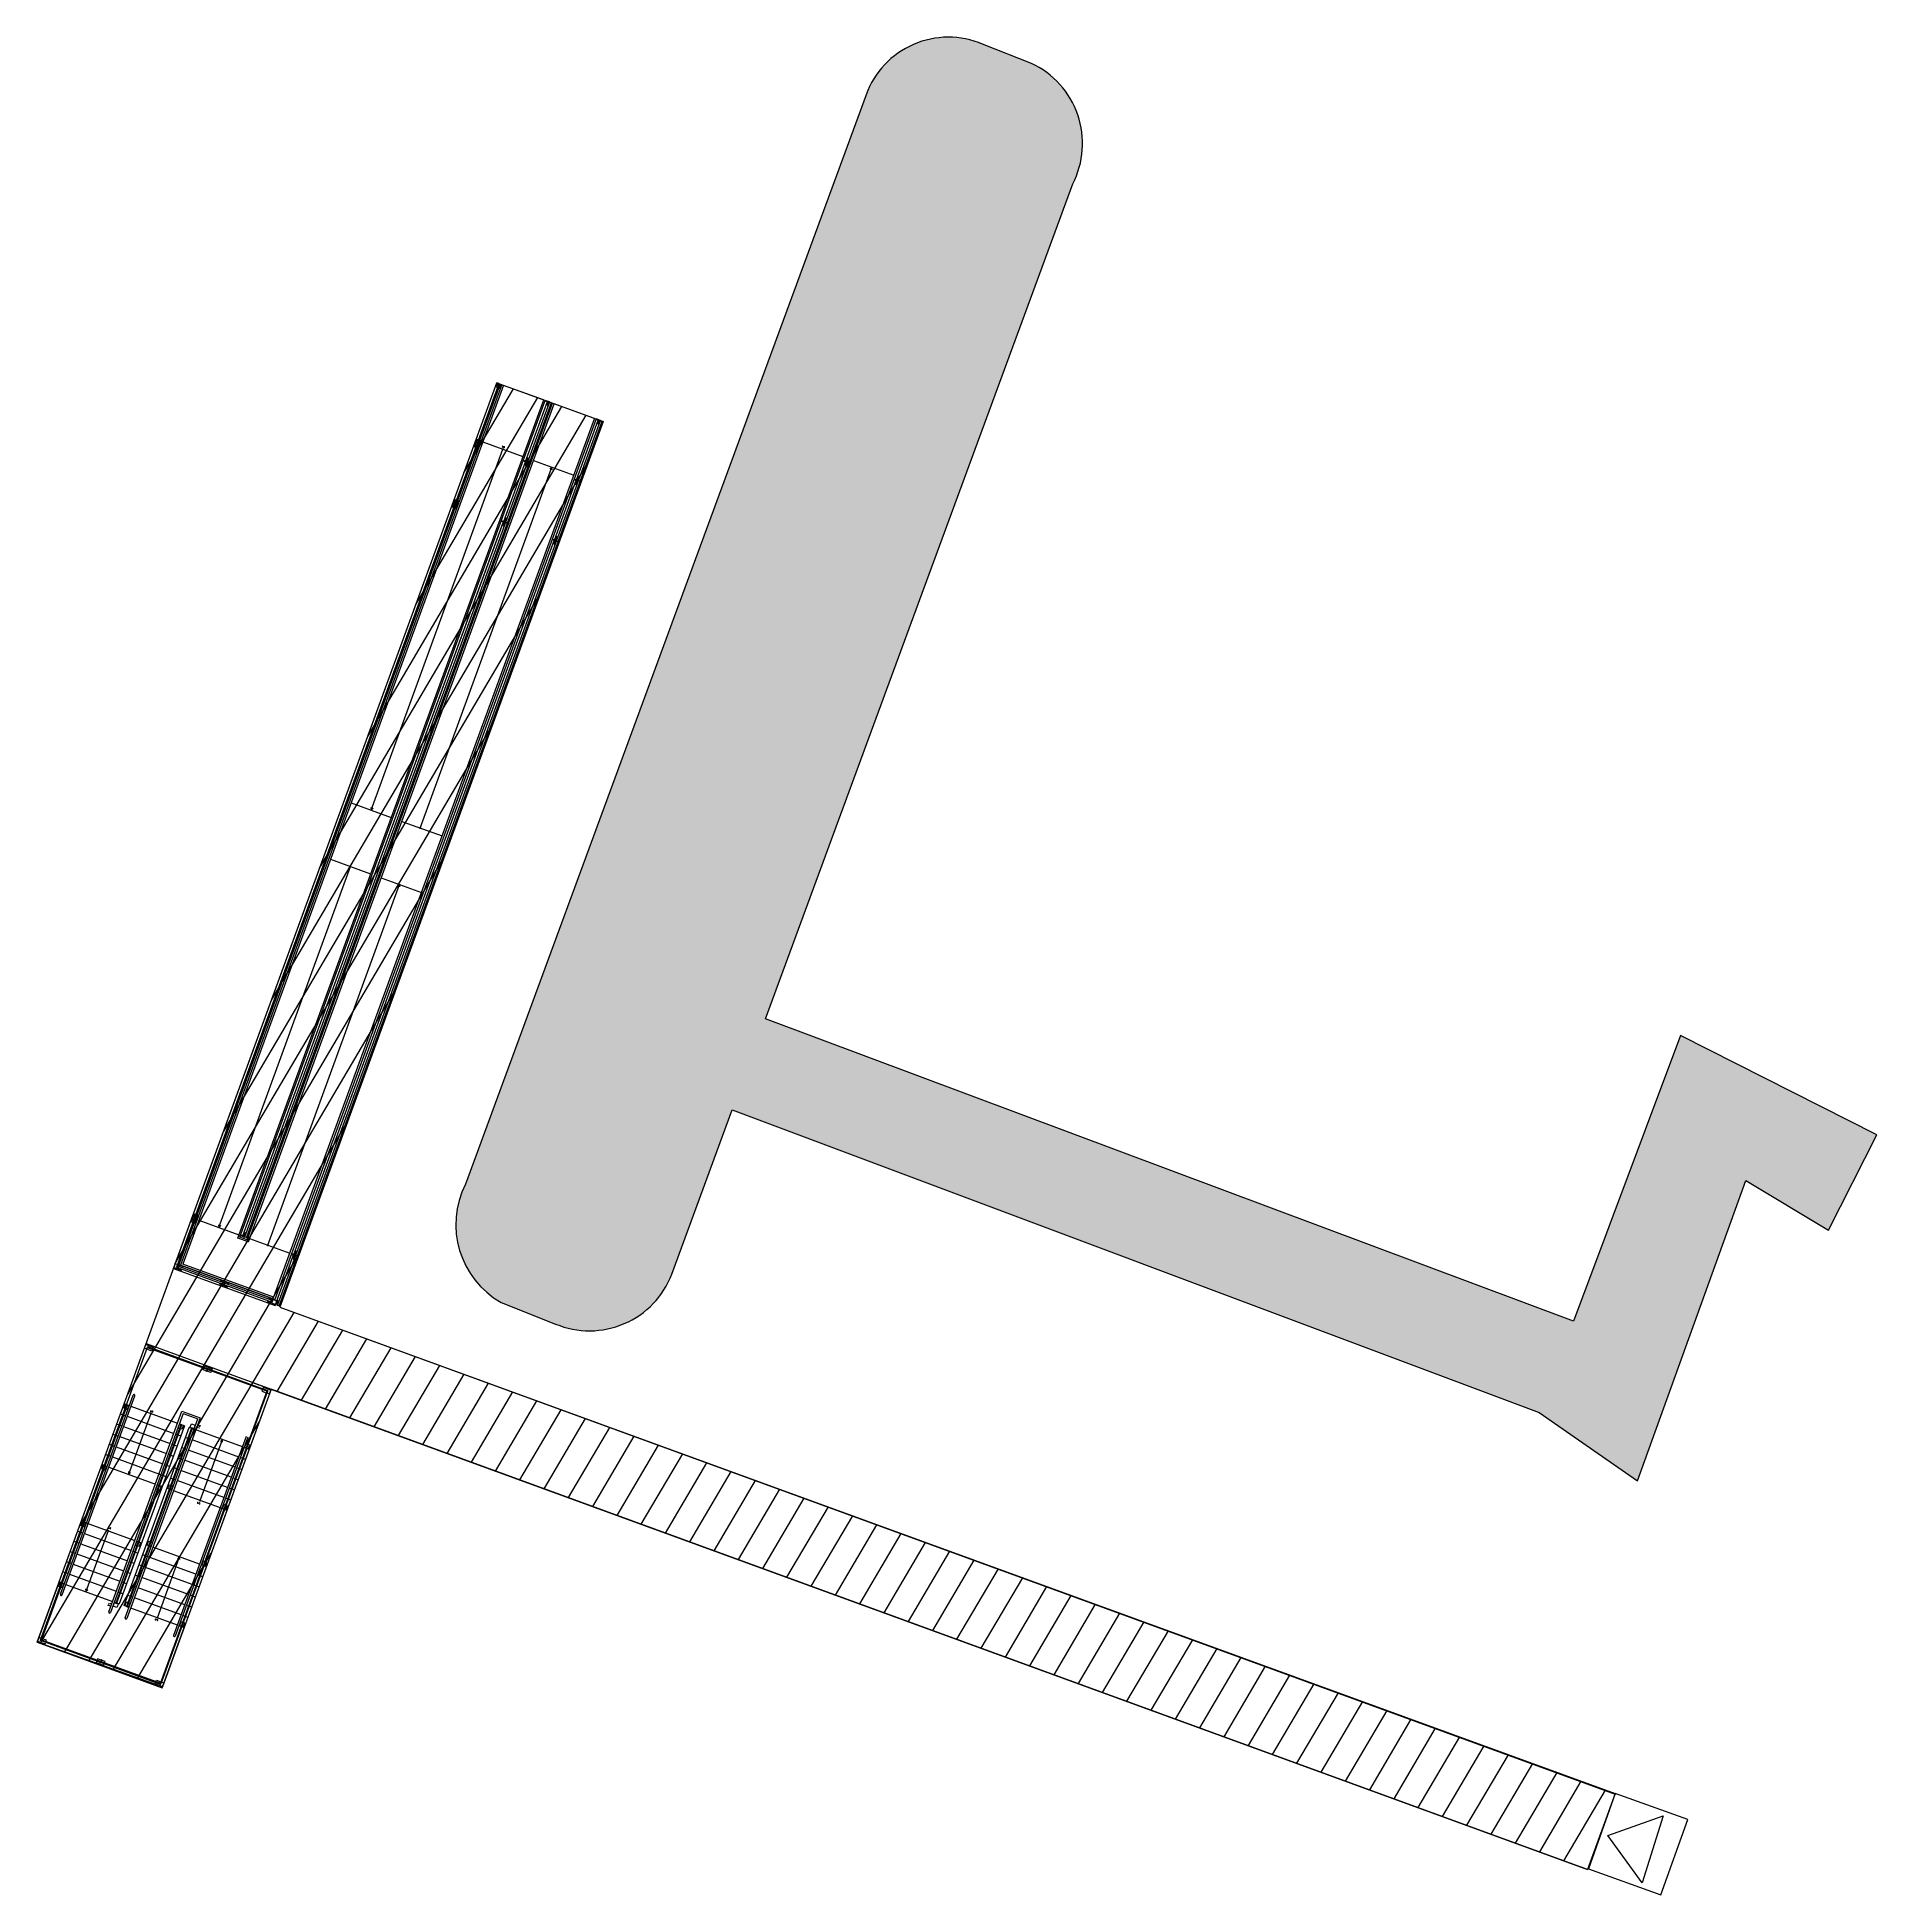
# Model space of a CAD drawing. Header units: metres. Extents: x 292198 to 326394, y 7397335 to 7462838.
# Drawn here: x 323374.13 to 323420.08, y 7419077.54 to 7419123.96 of the extents above; entities that cross this region are included whole.
import ezdxf

# ---------------------------------------------------------------- set-up
doc = ezdxf.new("R2010")
doc.units = ezdxf.units.M
doc.layers.get('0').update_dxf_attribs({"color": 5})
for name, color, linetype in [('_PASSARELA A CONSTRUIR', 230, 'Continuous'), ('_PASSARELA EXISTENTE', 50, 'Continuous'), ('ARQ-ALV-BXA', 7, 'Continuous'), ('ARQ-AUX', 1, 'Continuous'), ('ARQ-AUX-02', 7, 'Continuous'), ('ARQ-TXT-QDA', 2, 'Continuous')]:
    doc.layers.add(name, color=color, linetype=linetype)
doc.styles.add('Cota', font='romans.shx')

# ---------------------------------------------------------------- blocks, each defined once
blk = doc.blocks.new('A$C0FA2317C')
at = {"layer": 'ARQ-AUX'}
h = blk.add_hatch(color=230, dxfattribs=at)
edge = h.paths.add_edge_path()
edge.add_arc((11.11, 2.017), 0.0136, 180, 540, ccw=False)
h = blk.add_hatch(color=230, dxfattribs=at)
edge = h.paths.add_edge_path()
edge.add_arc((22.21, 2.017), 0.0136, 180, 540, ccw=False)
h = blk.add_hatch(color=230, dxfattribs=at)
edge = h.paths.add_edge_path()
edge.add_arc((1.51, 0.711), 0.0136, 180, 540, ccw=False)
at = {"layer": 'ARQ-ALV-BXA', "color": 230, "ltscale": 5}
for p, q in [((1.6, 2.7), (0.01, 2.7)), ((3.2, 2.7), (1.61, 2.7)), ((22.205, 2.7), (3.21, 2.7)), ((23.56, 2.7), (22.214, 2.7)), ((23.56, 0), (23.56, 2.7)), ((23.56, 0), (23.56, 2.7)), ((1.6, 1.35), (0.01, 1.35)), ((3.2, 1.35), (1.61, 1.35)), ((22.205, 1.35), (3.21, 1.35)), ((21.868, 1.35), (3.226, 1.35)), ((23.56, 0), (0.005, 0))]:
    blk.add_line(p, q, dxfattribs=at)
at = {"layer": 'ARQ-ALV-BXA', "color": 230, "ltscale": 10}
for p, q in [((1.51, 1.529), (1.51, 2.596)), ((11.11, 1.529), (11.11, 2.596)), ((12.61, 1.529), (12.61, 2.596)), ((22.21, 1.529), (22.21, 2.596)), ((1.51, 0.179), (1.51, 1.246)), ((11.11, 0.179), (11.11, 1.246)), ((12.61, 0.179), (12.61, 1.246)), ((22.21, 0.179), (22.21, 1.246))]:
    blk.add_line(p, q, dxfattribs=at)
for points in [[(0.005, 2.596), (0.005, 1.529)], [(0.005, 1.246), (0.005, 0.179)], [(0.005, 0.025), (0.005, 0)]]:
    blk.add_lwpolyline(points, dxfattribs=at)
at = {"layer": 'ARQ-AUX', "color": 230}
for points in [[(0.105, 2.795), (0.105, 2.825), (0, 2.825), (0, 2.795)], [(1.61, 2.825), (1.505, 2.825), (1.505, 2.795)], [(1.705, 2.795), (1.705, 2.825), (1.61, 2.825)], [(3.21, 2.825), (3.105, 2.825), (3.105, 2.795)], [(3.305, 2.795), (3.305, 2.825), (3.21, 2.825)], [(22.214, 2.825), (22.11, 2.825), (22.11, 2.795)], [(22.31, 2.795), (22.31, 2.825), (22.214, 2.825)], [(23.535, 2.725), (23.535, 2.825), (23.43, 2.825), (23.43, 2.795)], [(0.01, 2.725), (0.105, 2.725), (0.105, 2.755)], [(1.505, 2.755), (1.505, 2.725), (1.6, 2.725)], [(1.61, 2.725), (1.705, 2.725), (1.705, 2.755)], [(3.105, 2.755), (3.105, 2.725), (3.2, 2.725)], [(3.21, 2.725), (3.305, 2.725), (3.305, 2.755)], [(22.11, 2.755), (22.11, 2.725), (22.205, 2.725)], [(22.214, 2.725), (22.31, 2.725), (22.31, 2.755)], [(23.43, 2.755), (23.43, 2.725), (23.535, 2.725)], [(23.465, 2.5), (23.435, 2.5), (23.435, 2.7), (23.535, 2.7), (23.535, 2.5), (23.505, 2.5)], [(1.573, 2.045), (1.51, 2.017)], [(11.11, 2.017), (1.51, 2.017)], [(1.573, 1.99), (1.51, 2.017)], [(12.668, 2.045), (12.605, 2.017)], [(12.668, 1.99), (12.605, 2.017)], [(22.21, 2.017), (12.61, 2.017)], [(0.105, 1.445), (0.105, 1.475), (0.01, 1.475)], [(0.01, 1.375), (0.105, 1.375), (0.105, 1.405)], [(1.6, 1.475), (1.505, 1.475), (1.505, 1.445)], [(1.505, 1.405), (1.505, 1.375), (1.6, 1.375)], [(1.705, 1.445), (1.705, 1.475), (1.61, 1.475)], [(1.61, 1.375), (1.705, 1.375), (1.705, 1.405)], [(3.2, 1.475), (3.105, 1.475), (3.105, 1.445)], [(3.105, 1.405), (3.105, 1.375), (3.2, 1.375)], [(3.305, 1.445), (3.305, 1.475), (3.21, 1.475)], [(3.21, 1.375), (3.305, 1.375), (3.305, 1.405)], [(22.205, 1.475), (22.11, 1.475), (22.11, 1.445)], [(22.11, 1.405), (22.11, 1.375), (22.205, 1.375)], [(23.435, 1.33), (23.435, 1.425), (23.465, 1.425)], [(23.505, 1.425), (23.535, 1.425), (23.535, 1.225), (23.505, 1.225)], [(23.465, 1.225), (23.435, 1.225), (23.435, 1.32)], [(11.11, 0.711), (1.51, 0.711)], [(11.047, 0.739), (11.11, 0.711)], [(11.047, 0.684), (11.11, 0.711)], [(22.21, 0.711), (12.61, 0.711)], [(22.147, 0.739), (22.21, 0.711)], [(22.147, 0.684), (22.21, 0.711)], [(0, 0.055), (0, 0.025), (0.105, 0.025), (0.105, 0.055)], [(0.105, 0.095), (0.105, 0.125), (0.01, 0.125)], [(1.6, 0.125), (1.505, 0.125), (1.505, 0.095)], [(1.505, 0.055), (1.505, 0.025), (1.61, 0.025)], [(1.705, 0.095), (1.705, 0.125), (1.61, 0.125)], [(1.61, 0.025), (1.705, 0.025), (1.705, 0.055)], [(3.2, 0.125), (3.105, 0.125), (3.105, 0.095)], [(3.105, 0.055), (3.105, 0.025), (3.21, 0.025)], [(3.305, 0.095), (3.305, 0.125), (3.21, 0.125)], [(3.21, 0.025), (3.305, 0.025), (3.305, 0.055)], [(22.205, 0.125), (22.11, 0.125), (22.11, 0.095)], [(22.11, 0.055), (22.11, 0.025), (22.214, 0.025)], [(22.31, 0.095), (22.31, 0.125), (22.214, 0.125)], [(22.214, 0.025), (22.31, 0.025), (22.31, 0.055)], [(23.435, 0.055), (23.435, 0), (23.535, 0), (23.535, 0.2), (23.505, 0.2)], [(23.465, 0.2), (23.435, 0.2), (23.435, 0.095)]]:
    blk.add_lwpolyline(points, dxfattribs=at)
for points in [[(0.01, 2.755), (0, 2.755), (0, 2.64), (0.01, 2.64)], [(1.61, 2.755), (1.6, 2.755), (1.6, 2.64), (1.61, 2.64)], [(3.21, 2.755), (3.2, 2.755), (3.2, 2.64), (3.21, 2.64)], [(22.214, 2.755), (22.205, 2.755), (22.205, 2.64), (22.214, 2.64)], [(0.01, 1.445), (0, 1.445), (0, 1.485), (0.01, 1.485)], [(0.01, 1.405), (0, 1.405), (0, 1.29), (0.01, 1.29)], [(1.61, 1.445), (1.6, 1.445), (1.6, 1.485), (1.61, 1.485)], [(1.61, 1.405), (1.6, 1.405), (1.6, 1.29), (1.61, 1.29)], [(3.21, 1.445), (3.2, 1.445), (3.2, 1.485), (3.21, 1.485)], [(3.21, 1.405), (3.2, 1.405), (3.2, 1.29), (3.21, 1.29)], [(22.214, 1.445), (22.205, 1.445), (22.205, 1.485), (22.214, 1.485)], [(22.214, 1.405), (22.205, 1.405), (22.205, 1.29), (22.214, 1.29)], [(23.425, 1.33), (23.465, 1.33), (23.465, 1.32), (23.425, 1.32)], [(0.01, 0.095), (0, 0.095), (0, 0.135), (0.01, 0.135)], [(1.61, 0.095), (1.6, 0.095), (1.6, 0.135), (1.61, 0.135)], [(3.21, 0.095), (3.2, 0.095), (3.2, 0.135), (3.21, 0.135)], [(22.214, 0.095), (22.205, 0.095), (22.205, 0.135), (22.214, 0.135)]]:
    blk.add_lwpolyline(points, close=True, dxfattribs=at)
for centre in [(11.11, 2.017), (22.21, 2.017), (1.51, 0.711)]:
    blk.add_circle(centre, 0.0136, dxfattribs=at)
at = {"layer": 'ARQ-AUX-02', "color": 230}
for p, q in [((0, 2.64), (23.425, 2.64)), ((0, 2.596), (23.38, 2.596)), ((23.425, 0.135), (23.425, 2.64)), ((23.465, 0.095), (23.465, 2.605)), ((23.505, 0.055), (23.505, 2.605)), ((22.299, 1.529), (0, 1.529)), ((22.254, 1.485), (0, 1.485)), ((22.254, 1.485), (22.254, 1.29)), ((22.299, 1.529), (22.299, 1.246)), ((22.254, 1.29), (0, 1.29)), ((22.299, 1.246), (0, 1.246)), ((0, 0.179), (23.38, 0.179)), ((0, 0.135), (23.425, 0.135))]:
    blk.add_line(p, q, dxfattribs=at)
for points in [[(0.01, 2.755), (0, 2.755), (0, 2.795), (0.01, 2.795)], [(1.61, 2.755), (1.6, 2.755), (1.6, 2.795), (1.61, 2.795)], [(3.21, 2.755), (3.2, 2.755), (3.2, 2.795), (3.21, 2.795)], [(22.214, 2.755), (22.205, 2.755), (22.205, 2.795), (22.214, 2.795)], [(23.535, 2.755), (23.525, 2.755), (23.525, 2.795), (23.535, 2.795)], [(23.465, 2.605), (23.465, 2.595), (23.505, 2.595), (23.505, 2.605)], [(0.01, 1.405), (0, 1.405), (0, 1.445), (0.01, 1.445)], [(1.61, 1.405), (1.6, 1.405), (1.6, 1.445), (1.61, 1.445)], [(3.21, 1.405), (3.2, 1.405), (3.2, 1.445), (3.21, 1.445)], [(22.214, 1.405), (22.205, 1.405), (22.205, 1.445), (22.214, 1.445)], [(23.465, 1.33), (23.465, 1.32), (23.505, 1.32), (23.505, 1.33)], [(0.01, 0.055), (0, 0.055), (0, 0.095), (0.01, 0.095)], [(1.61, 0.055), (1.6, 0.055), (1.6, 0.095), (1.61, 0.095)], [(3.21, 0.055), (3.2, 0.055), (3.2, 0.095), (3.21, 0.095)], [(22.214, 0.055), (22.205, 0.055), (22.205, 0.095), (22.214, 0.095)], [(23.465, 0.095), (23.465, 0.105), (23.505, 0.105), (23.505, 0.095)], [(23.495, 0.095), (23.505, 0.095), (23.505, 0.055), (23.495, 0.055)]]:
    blk.add_lwpolyline(points, close=True, dxfattribs=at)
for points in [[(0.01, 2.795), (23.525, 2.795)], [(0.01, 2.755), (23.525, 2.755)], [(23.38, 2.596), (23.38, 0.179)], [(23.425, 2.64), (23.425, 0.135)], [(0.01, 1.445), (22.205, 1.445)], [(22.205, 1.405), (0.01, 1.405)], [(23.465, 0.095), (0.01, 0.095)], [(0.01, 0.055), (23.505, 0.055)]]:
    blk.add_lwpolyline(points, dxfattribs=at)
at = {"layer": 'ARQ-TXT-QDA', "color": 230, "insert": (1.476, 0.735), "char_height": 0.06, "attachment_point": 3, "rotation": 0, "style": 'Cota'}
blk.add_mtext_dynamic_manual_height_columns('S', width=0.20593, gutter_width=1, heights=[0], dxfattribs=at)
blk = doc.blocks.new('A$C2B945DDC')
at = {"layer": 'ARQ-AUX'}
h = blk.add_hatch(color=230, dxfattribs=at)
edge = h.paths.add_edge_path()
edge.add_arc((3.22, 2.624), 0.0136, 360, 720, ccw=False)
h = blk.add_hatch(color=230, dxfattribs=at)
edge = h.paths.add_edge_path()
edge.add_arc((6.34, 2.624), 0.0136, 360, 720, ccw=False)
h = blk.add_hatch(color=230, dxfattribs=at)
edge = h.paths.add_edge_path()
edge.add_arc((1.6, 0.72), 0.0136, 180, 540, ccw=False)
h = blk.add_hatch(color=230, dxfattribs=at)
edge = h.paths.add_edge_path()
edge.add_arc((4.72, 0.72), 0.0136, 180, 540, ccw=False)
at = {"color": 230, "ltscale": 20}
for centre, start, end in [((1.322, 3.177), 89.987, 270.013), ((6.618, 3.177), 269.987, 90.013), ((1.322, 1.892), 89.987, 270.013), ((1.322, 1.452), 89.987, 270.013), ((1.322, 0.167), 89.987, 270.013)]:
    blk.add_arc(centre, 0.0222, start, end, dxfattribs=at)
at = {"layer": 'ARQ-ALV-BXA', "color": 230, "ltscale": 10}
for points in [[(1.6, 3.334), (0, 3.334), (0, 0.009), (1.6, 0.009)], [(1.6, 3.334), (6.34, 3.334), (6.34, 3.199)], [(1.6, 3.334), (1.6, 3.199)], [(1.87, 3.334), (1.87, 3.269)], [(2.14, 3.334), (2.14, 3.269)], [(2.41, 3.334), (2.41, 3.269)], [(2.68, 3.334), (2.68, 3.269)], [(2.95, 3.334), (2.95, 3.269)], [(3.22, 3.334), (3.22, 1.914)], [(4.72, 3.334), (4.72, 3.199)], [(4.99, 3.334), (4.99, 3.269)], [(5.26, 3.334), (5.26, 3.269)], [(5.53, 3.334), (5.53, 3.269)], [(5.8, 3.334), (5.8, 3.269)], [(6.07, 3.334), (6.07, 3.269)], [(1.6, 3.155), (1.6, 1.914)], [(1.87, 3.249), (1.87, 3.199)], [(1.87, 3.155), (1.87, 1.914)], [(2.14, 3.249), (2.14, 3.199)], [(2.14, 3.155), (2.14, 1.914)], [(2.41, 3.249), (2.41, 3.199)], [(2.41, 3.155), (2.41, 1.914)], [(2.68, 3.249), (2.68, 3.199)], [(2.68, 3.155), (2.68, 1.914)], [(2.95, 3.249), (2.95, 3.199)], [(2.95, 3.155), (2.95, 1.914)], [(4.72, 3.155), (4.72, 1.914)], [(4.99, 3.249), (4.99, 3.199)], [(4.99, 3.155), (4.99, 1.734)], [(5.26, 3.249), (5.26, 3.199)], [(5.26, 3.155), (5.26, 1.914)], [(5.53, 3.249), (5.53, 3.199)], [(5.53, 3.155), (5.53, 1.914)], [(5.8, 3.249), (5.8, 3.199)], [(5.8, 3.155), (5.8, 1.914)], [(6.07, 3.249), (6.07, 3.199)], [(6.07, 3.155), (6.07, 1.914)], [(6.34, 3.155), (6.34, 1.914)], [(1.6, 1.869), (1.6, 1.734)], [(1.87, 1.869), (1.87, 1.819)], [(2.14, 1.869), (2.14, 1.819)], [(2.41, 1.869), (2.41, 1.819)], [(2.68, 1.869), (2.68, 1.819)], [(2.95, 1.869), (2.95, 1.819)], [(3.22, 1.869), (3.22, 1.734)], [(4.72, 1.869), (4.72, 1.734)], [(5.26, 1.869), (5.26, 1.819)], [(5.53, 1.869), (5.53, 1.819)], [(5.8, 1.869), (5.8, 1.819)], [(6.07, 1.869), (6.07, 1.819)], [(6.34, 1.869), (6.34, 1.734)], [(6.34, 1.734), (1.6, 1.734)], [(1.6, 1.474), (1.6, 1.609)], [(1.6, 1.609), (6.34, 1.609)], [(1.6, 0.189), (1.6, 1.43)], [(1.87, 1.799), (1.87, 1.734)], [(1.87, 1.544), (1.87, 1.609)], [(1.87, 1.474), (1.87, 1.524)], [(1.87, 0.189), (1.87, 1.43)], [(2.14, 1.799), (2.14, 1.734)], [(2.14, 1.544), (2.14, 1.609)], [(2.14, 1.474), (2.14, 1.524)], [(2.14, 0.189), (2.14, 1.43)], [(2.41, 1.799), (2.41, 1.734)], [(2.41, 1.544), (2.41, 1.609)], [(2.41, 1.474), (2.41, 1.524)], [(2.41, 0.189), (2.41, 1.43)], [(2.68, 1.799), (2.68, 1.734)], [(2.68, 1.544), (2.68, 1.609)], [(2.68, 1.474), (2.68, 1.524)], [(2.68, 0.189), (2.68, 1.43)], [(2.95, 1.799), (2.95, 1.734)], [(2.95, 0.189), (2.95, 1.609)], [(3.22, 1.474), (3.22, 1.609)], [(3.22, 0.189), (3.22, 1.43)], [(4.72, 1.474), (4.72, 1.609)], [(4.72, 0.009), (4.72, 1.43)], [(4.99, 1.544), (4.99, 1.609)], [(4.99, 1.474), (4.99, 1.524)], [(4.99, 0.189), (4.99, 1.43)], [(5.26, 1.799), (5.26, 1.734)], [(5.26, 1.544), (5.26, 1.609)], [(5.26, 1.474), (5.26, 1.524)], [(5.26, 0.189), (5.26, 1.43)], [(5.53, 1.799), (5.53, 1.734)], [(5.53, 1.544), (5.53, 1.609)], [(5.53, 1.474), (5.53, 1.524)], [(5.53, 0.189), (5.53, 1.43)], [(5.8, 1.799), (5.8, 1.734)], [(5.8, 1.544), (5.8, 1.609)], [(5.8, 1.474), (5.8, 1.524)], [(5.8, 0.189), (5.8, 1.43)], [(6.07, 1.799), (6.07, 1.734)], [(6.07, 1.544), (6.07, 1.609)], [(6.07, 1.474), (6.07, 1.524)], [(6.07, 0.189), (6.07, 1.43)], [(6.34, 1.474), (6.34, 1.609)], [(6.34, 0.189), (6.34, 1.43)], [(6.34, 0.009), (1.6, 0.009), (1.6, 0.144)], [(1.87, 0.094), (1.87, 0.144)], [(1.87, 0.009), (1.87, 0.074)], [(2.14, 0.094), (2.14, 0.144)], [(2.14, 0.009), (2.14, 0.074)], [(2.41, 0.094), (2.41, 0.144)], [(2.41, 0.009), (2.41, 0.074)], [(2.68, 0.094), (2.68, 0.144)], [(2.68, 0.009), (2.68, 0.074)], [(2.95, 0.094), (2.95, 0.144)], [(2.95, 0.009), (2.95, 0.074)], [(3.22, 0.009), (3.22, 0.144)], [(4.99, 0.094), (4.99, 0.144)], [(4.99, 0.009), (4.99, 0.074)], [(5.26, 0.094), (5.26, 0.144)], [(5.26, 0.009), (5.26, 0.074)], [(5.53, 0.094), (5.53, 0.144)], [(5.53, 0.009), (5.53, 0.074)], [(5.8, 0.094), (5.8, 0.144)], [(5.8, 0.009), (5.8, 0.074)], [(6.07, 0.094), (6.07, 0.144)], [(6.07, 0.009), (6.07, 0.074)], [(6.34, 0.009), (6.34, 0.144)]]:
    blk.add_lwpolyline(points, dxfattribs=at)
at = {"layer": 'ARQ-AUX', "color": 230}
for points in [[(0.095, 3.134), (0.125, 3.134), (0.125, 3.334), (0.025, 3.334), (0.025, 3.134), (0.055, 3.134)], [(1.6, 3.269), (1.6, 3.269), (1.6, 3.309), (1.495, 3.309), (1.495, 3.209), (1.59, 3.209)], [(3.22, 3.269), (3.22, 3.269), (3.22, 3.309), (3.115, 3.309), (3.115, 3.269)], [(4.72, 3.269), (4.72, 3.269), (4.72, 3.309), (4.615, 3.309), (4.615, 3.269)], [(6.34, 3.269), (6.34, 3.269), (6.34, 3.309), (6.235, 3.309), (6.235, 3.269)], [(7.845, 3.134), (7.815, 3.134), (7.815, 3.334), (7.915, 3.334), (7.915, 3.134), (7.885, 3.134)], [(1.6, 3.209), (1.6, 3.209)], [(3.115, 3.249), (3.115, 3.209), (3.21, 3.209)], [(4.615, 3.249), (4.615, 3.209), (4.71, 3.209)], [(6.235, 3.249), (6.235, 3.209), (6.33, 3.209)], [(1.663, 2.652), (1.6, 2.624)], [(3.22, 2.624), (1.6, 2.624)], [(1.663, 2.596), (1.6, 2.624)], [(4.783, 2.652), (4.72, 2.624)], [(6.34, 2.624), (4.72, 2.624)], [(4.783, 2.596), (4.72, 2.624)], [(1.6, 1.799), (1.6, 1.799), (1.6, 1.759), (1.495, 1.759), (1.495, 1.859), (1.59, 1.859)], [(3.115, 1.819), (3.115, 1.859), (3.21, 1.859)], [(4.615, 1.819), (4.615, 1.859), (4.71, 1.859)], [(6.235, 1.819), (6.235, 1.859), (6.33, 1.859)], [(0.065, 1.772), (0.025, 1.772), (0.025, 1.572), (0.065, 1.572)], [(0.125, 1.677), (0.125, 1.772), (0.085, 1.772)], [(0.085, 1.572), (0.125, 1.572), (0.125, 1.667)], [(1.6, 1.544), (1.6, 1.544), (1.6, 1.584), (1.705, 1.584), (1.705, 1.544)], [(1.705, 1.524), (1.705, 1.484), (1.61, 1.484)], [(3.22, 1.799), (3.22, 1.799), (3.22, 1.759), (3.115, 1.759), (3.115, 1.799)], [(3.22, 1.544), (3.22, 1.544), (3.22, 1.584), (3.325, 1.584), (3.325, 1.544)], [(3.325, 1.524), (3.325, 1.484), (3.23, 1.484)], [(4.72, 1.799), (4.72, 1.799), (4.72, 1.759), (4.615, 1.759), (4.615, 1.799)], [(4.72, 1.544), (4.72, 1.544), (4.72, 1.584), (4.825, 1.584), (4.825, 1.544)], [(4.825, 1.524), (4.825, 1.484), (4.73, 1.484)], [(6.34, 1.799), (6.34, 1.799), (6.34, 1.759), (6.235, 1.759), (6.235, 1.799)], [(6.34, 1.544), (6.34, 1.544), (6.34, 1.584), (6.445, 1.584), (6.445, 1.484), (6.35, 1.484)], [(7.815, 1.677), (7.815, 1.772), (7.855, 1.772)], [(7.855, 1.572), (7.815, 1.572), (7.815, 1.667)], [(7.875, 1.772), (7.915, 1.772), (7.915, 1.572), (7.875, 1.572)], [(1.6, 0.72), (3.22, 0.72)], [(3.157, 0.747), (3.22, 0.72)], [(3.157, 0.692), (3.22, 0.72)], [(4.72, 0.72), (6.34, 0.72)], [(6.277, 0.747), (6.34, 0.72)], [(6.277, 0.692), (6.34, 0.72)], [(0.125, 0.074), (0.125, 0.009), (0.025, 0.009), (0.025, 0.209), (0.065, 0.209)], [(0.085, 0.209), (0.125, 0.209), (0.125, 0.094)], [(1.6, 0.074), (1.6, 0.074), (1.6, 0.034), (1.705, 0.034), (1.705, 0.074)], [(1.705, 0.094), (1.705, 0.134), (1.61, 0.134)], [(3.22, 0.074), (3.22, 0.074), (3.22, 0.034), (3.325, 0.034), (3.325, 0.074)], [(3.325, 0.094), (3.325, 0.134), (3.23, 0.134)], [(4.72, 0.074), (4.72, 0.074), (4.72, 0.034), (4.825, 0.034), (4.825, 0.074)], [(4.825, 0.094), (4.825, 0.134), (4.73, 0.134)], [(6.34, 0.074), (6.34, 0.074), (6.34, 0.034), (6.445, 0.034), (6.445, 0.134), (6.35, 0.134)], [(6.34, 0.134), (6.34, 0.134)], [(7.815, 0.074), (7.815, 0.009), (7.915, 0.009), (7.915, 0.209), (7.875, 0.209)], [(7.855, 0.209), (7.815, 0.209), (7.815, 0.094)]]:
    blk.add_lwpolyline(points, dxfattribs=at)
for points in [[(1.59, 3.199), (1.59, 3.249), (1.6, 3.249), (1.6, 3.199)], [(3.21, 3.199), (3.21, 3.249), (3.22, 3.249), (3.22, 3.199)], [(4.71, 3.199), (4.71, 3.249), (4.72, 3.249), (4.72, 3.199)], [(6.33, 3.199), (6.33, 3.249), (6.34, 3.249), (6.34, 3.199)], [(1.59, 1.869), (1.59, 1.819), (1.6, 1.819), (1.6, 1.869)], [(3.21, 1.869), (3.21, 1.819), (3.22, 1.819), (3.22, 1.869)], [(4.71, 1.869), (4.71, 1.819), (4.72, 1.819), (4.72, 1.869)], [(6.33, 1.869), (6.33, 1.819), (6.34, 1.819), (6.34, 1.869)], [(0.135, 1.677), (0.095, 1.677), (0.095, 1.667), (0.135, 1.667)], [(1.61, 1.474), (1.61, 1.524), (1.6, 1.524), (1.6, 1.474)], [(3.23, 1.474), (3.23, 1.524), (3.22, 1.524), (3.22, 1.474)], [(4.73, 1.474), (4.73, 1.524), (4.72, 1.524), (4.72, 1.474)], [(6.35, 1.474), (6.35, 1.524), (6.34, 1.524), (6.34, 1.474)], [(7.805, 1.677), (7.845, 1.677), (7.845, 1.667), (7.805, 1.667)], [(1.61, 0.144), (1.61, 0.094), (1.6, 0.094), (1.6, 0.144)], [(3.23, 0.144), (3.23, 0.094), (3.22, 0.094), (3.22, 0.144)], [(4.73, 0.144), (4.73, 0.094), (4.72, 0.094), (4.72, 0.144)], [(6.35, 0.144), (6.35, 0.094), (6.34, 0.094), (6.34, 0.144)]]:
    blk.add_lwpolyline(points, close=True, dxfattribs=at)
for centre in [(3.22, 2.624), (6.34, 2.624), (1.6, 0.72), (4.72, 0.72)]:
    blk.add_circle(centre, 0.0136, dxfattribs=at)
at = {"layer": 'ARQ-AUX-02', "color": 230}
for p, q in [((0.075, 3.269), (7.865, 3.269)), ((0.065, 0.074), (0.065, 3.239)), ((0.085, 3.249), (6.34, 3.249)), ((0.085, 0.094), (0.085, 3.239)), ((1.322, 3.199), (6.618, 3.199)), ((1.322, 3.155), (6.618, 3.155)), ((7.855, 0.094), (7.855, 3.239)), ((7.875, 0.074), (7.875, 3.239)), ((1.6, 1.819), (6.34, 1.819)), ((1.6, 1.799), (6.34, 1.799)), ((6.34, 1.544), (1.6, 1.544)), ((6.34, 1.524), (1.6, 1.524)), ((6.34, 0.094), (0.075, 0.094)), ((6.34, 0.074), (0.075, 0.074)), ((6.618, 0.189), (1.322, 0.189)), ((6.618, 0.144), (1.322, 0.144))]:
    blk.add_line(p, q, dxfattribs=at)
for points in [[(0.075, 3.249), (0.065, 3.249), (0.065, 3.269), (0.075, 3.269)], [(1.6, 3.249), (1.59, 3.249), (1.59, 3.269), (1.6, 3.269)], [(3.22, 3.249), (3.21, 3.249), (3.21, 3.269), (3.22, 3.269)], [(4.72, 3.249), (4.71, 3.249), (4.71, 3.269), (4.72, 3.269)], [(6.34, 3.249), (6.33, 3.249), (6.33, 3.269), (6.34, 3.269)], [(7.865, 3.249), (7.875, 3.249), (7.875, 3.269), (7.865, 3.269)], [(0.085, 3.249), (0.085, 3.24), (0.065, 3.24), (0.065, 3.249)], [(7.855, 3.249), (7.855, 3.24), (7.875, 3.24), (7.875, 3.249)], [(0.095, 1.677), (0.095, 1.667), (0.055, 1.667), (0.055, 1.677)], [(1.6, 1.819), (1.59, 1.819), (1.59, 1.799), (1.6, 1.799)], [(1.6, 1.524), (1.61, 1.524), (1.61, 1.544), (1.6, 1.544)], [(3.22, 1.819), (3.21, 1.819), (3.21, 1.799), (3.22, 1.799)], [(3.22, 1.524), (3.23, 1.524), (3.23, 1.544), (3.22, 1.544)], [(4.72, 1.819), (4.71, 1.819), (4.71, 1.799), (4.72, 1.799)], [(4.72, 1.524), (4.73, 1.524), (4.73, 1.544), (4.72, 1.544)], [(6.34, 1.819), (6.33, 1.819), (6.33, 1.799), (6.34, 1.799)], [(6.34, 1.524), (6.35, 1.524), (6.35, 1.544), (6.34, 1.544)], [(7.845, 1.677), (7.845, 1.667), (7.885, 1.667), (7.885, 1.677)], [(0.085, 0.094), (0.085, 0.104), (0.065, 0.104), (0.065, 0.094)], [(0.075, 0.094), (0.065, 0.094), (0.065, 0.074), (0.075, 0.074)], [(1.6, 0.094), (1.61, 0.094), (1.61, 0.074), (1.6, 0.074)], [(3.22, 0.094), (3.23, 0.094), (3.23, 0.074), (3.22, 0.074)], [(4.72, 0.094), (4.73, 0.094), (4.73, 0.074), (4.72, 0.074)], [(6.34, 0.094), (6.35, 0.094), (6.35, 0.074), (6.34, 0.074)], [(7.855, 0.094), (7.855, 0.104), (7.875, 0.104), (7.875, 0.094)], [(7.865, 0.094), (7.875, 0.094), (7.875, 0.074), (7.865, 0.074)]]:
    blk.add_lwpolyline(points, close=True, dxfattribs=at)
for points in [[(6.34, 3.334), (7.94, 3.334), (7.94, 0.009), (6.34, 0.009)], [(1.322, 1.914), (6.662, 1.914), (6.662, 1.43), (1.322, 1.43)], [(6.618, 1.869), (1.322, 1.869)], [(6.618, 1.869), (6.618, 1.474)], [(1.322, 1.474), (6.618, 1.474)], [(7.855, 0.094), (6.35, 0.094)], [(6.35, 0.074), (7.875, 0.074)]]:
    blk.add_lwpolyline(points, dxfattribs=at)
at = {"layer": 'ARQ-TXT-QDA', "color": 230, "char_height": 0.06, "width": 2.66862, "attachment_point": 3, "style": 'Cota'}
for insert, rotation in [((3.27, 2.581), 180), ((6.371, 2.59), 180), ((1.569, 0.754), 0), ((4.67, 0.763), 0)]:
    blk.add_mtext('S', dxfattribs=dict(at, insert=insert, rotation=rotation))
at = {"layer": 'ARQ-TXT-QDA', "color": 230, "char_height": 0.06, "attachment_point": 3, "style": 'Cota'}
for insert, rotation in [((1.451, 1.939), 180), ((6.489, 1.405), 0)]:
    blk.add_mtext_dynamic_manual_height_columns('14', width=0.20593, gutter_width=1, heights=[0], dxfattribs=dict(at, insert=insert, rotation=rotation))

msp = doc.modelspace()

# ---------------------------------------------------------------- hatches: boundary and pattern name
at = {"layer": '_PASSARELA A CONSTRUIR'}
h = msp.add_hatch(dxfattribs=at)
h.set_pattern_fill('ANSI31', color=256, scale=0.2, angle=45)
h.set_pattern_definition([(59.5213416, (306885.5041, 7435434.81003), (-0.547254525, 0.32208304), [])])
h.paths.add_polyline_path([(323385.61, 7419115.327), (323388.264, 7419114.359), (323380.189, 7419092.226), (323413.55, 7419080.07), (323412.86, 7419078.177), (323379.973, 7419090.176), (323377.26, 7419082.741), (323374.128, 7419083.857)])
at = {"layer": '_PASSARELA EXISTENTE', "transparency": 33554559}
h = msp.add_hatch(color=256, dxfattribs=at)
h.dxf.hatch_style = 1
edge = h.paths.add_edge_path()
edge.add_line((323394.833, 7419122.522), (323384.827, 7419095.3))
edge.add_arc((323386.82, 7419094.288), 2.236, 153.1003, 240.4087)
edge.add_line((323385.716, 7419092.344), (323387.079, 7419091.804))
edge.add_arc((323387.925, 7419093.835), 2.2, 247.3879, 339.1967)
edge.add_line((323389.982, 7419093.054), (323391.492, 7419097.16))
edge.add_line((323391.492, 7419097.16), (323411.652, 7419089.595))
edge.add_line((323411.652, 7419089.595), (323414.107, 7419087.884))
edge.add_line((323414.107, 7419087.884), (323416.809, 7419095.394))
edge.add_line((323416.809, 7419095.394), (323418.877, 7419094.152))
edge.add_line((323418.877, 7419094.152), (323420.084, 7419096.536))
edge.add_line((323420.084, 7419096.536), (323415.181, 7419099.018))
edge.add_line((323415.181, 7419099.018), (323412.505, 7419091.874))
edge.add_line((323412.505, 7419091.874), (323392.326, 7419099.43))
edge.add_line((323392.326, 7419099.43), (323399.997, 7419120.294))
edge.add_arc((323398.033, 7419121.303), 2.209, 332.8077, 425.1008)
edge.add_line((323398.963, 7419123.307), (323397.745, 7419123.789))
edge.add_arc((323396.893, 7419121.766), 2.195, 67.1715, 159.8577)

# ---------------------------------------------------------------- linework, layer by layer
at = {"layer": '_PASSARELA A CONSTRUIR'}
for points in [[(323385.61, 7419115.327), (323385.61, 7419115.327), (323385.61, 7419115.327), (323388.264, 7419114.359), (323380.189, 7419092.226), (323413.55, 7419080.07), (323412.86, 7419078.177), (323379.973, 7419090.176), (323377.26, 7419082.741), (323374.128, 7419083.857), (323385.61, 7419115.327)], [(323380.189, 7419092.226), (323413.545, 7419080.056)], [(323379.503, 7419090.347), (323412.86, 7419078.177)]]:
    msp.add_lwpolyline(points, dxfattribs=at)
msp.add_lwpolyline([(323414.691, 7419077.54), (323415.363, 7419079.424), (323413.55, 7419080.07), (323412.879, 7419078.186)], close=True, dxfattribs=at)
at = {"layer": '_PASSARELA A CONSTRUIR', "color": 1}
msp.add_lwpolyline([(323414.745, 7419079.517), (323414.218, 7419077.839), (323413.365, 7419079.021), (323414.745, 7419079.517)], dxfattribs=at)
at = {"layer": '_PASSARELA EXISTENTE'}
msp.add_lwpolyline([(323394.833, 7419122.522), (323384.827, 7419095.3, 0.40052), (323385.716, 7419092.344), (323387.079, 7419091.804, 0.42349), (323389.982, 7419093.054), (323391.492, 7419097.16), (323411.652, 7419089.595), (323414.107, 7419087.884), (323416.809, 7419095.394), (323418.877, 7419094.152), (323420.084, 7419096.536), (323415.181, 7419099.018), (323412.505, 7419091.874), (323392.326, 7419099.43), (323399.997, 7419120.294, 0.425985), (323398.963, 7419123.307), (323397.745, 7419123.789, 0.428013), (323394.833, 7419122.522)], format="xyb", close=True, dxfattribs=at)

# ---------------------------------------------------------------- block references
for name, p, rotation in [('A$C0FA2317C', (323385.61, 7419115.327), 249.9552063560121), ('A$C2B945DDC', (323377.26, 7419082.714), 69.95520635529847)]:
    msp.add_blockref(name, p, dxfattribs=dict(rotation=rotation))

doc.saveas('drawing.dxf')
